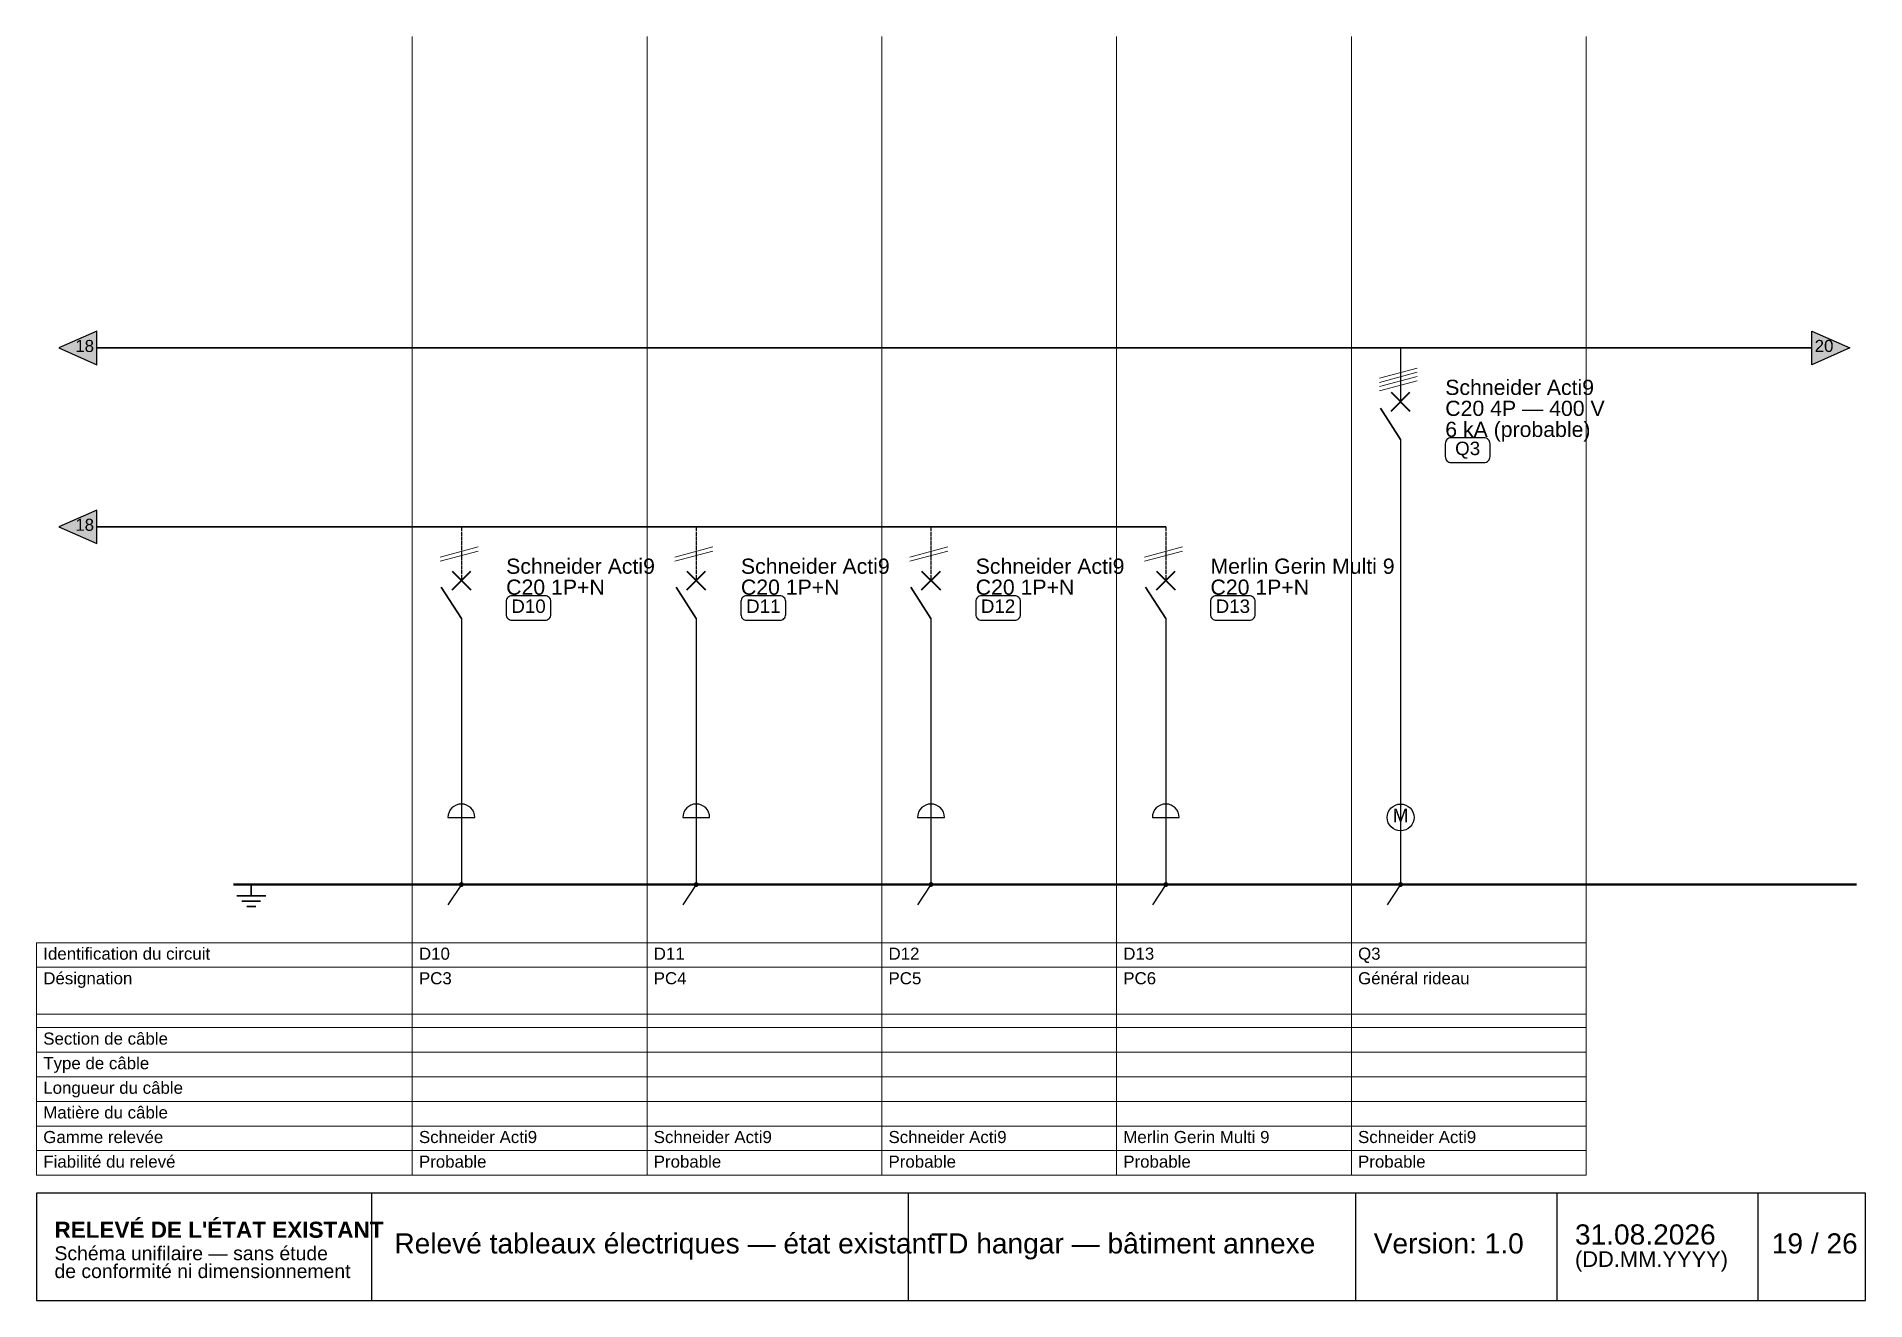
# Model space of a CAD drawing. Header units: millimetres. Extents: x 4 to 1561, y -1145 to 205.
# Drawn here: x 1272.2 to 1560.8, y -685.1 to -485.6 of the extents above; entities that cross this region are included whole.
import ezdxf
from ezdxf.enums import TextEntityAlignment as Align

# ---------------------------------------------------------------- set-up
doc = ezdxf.new("R2010")
doc.units = ezdxf.units.MM
doc.header["$LTSCALE"] = 0.5
doc.linetypes.add('DASHED', pattern=[1.524, 1.27, -0.254])
for name, color, linetype, lineweight in [('RENVOIS_FOLIO', 5, 'CONTINUOUS', 25), ('SCHEMA', 7, 'CONTINUOUS', 35), ('SCHEMA_PROBABLE', 7, 'DASHED', 35), ('SYMBOLES', 7, 'CONTINUOUS', 25), ('TERRE', 3, 'CONTINUOUS', 50), ('TEXTE', 7, 'CONTINUOUS', 13), ('TRAME', 253, 'CONTINUOUS', 9)]:
    doc.layers.add(name, color=color, linetype=linetype, lineweight=lineweight)
doc.styles.add('SCHEMA', font='arial.ttf')
doc.styles.add('SCHEMA_GRAS', font='arialbd.ttf')

msp = doc.modelspace()

# ---------------------------------------------------------------- texts
at = {"layer": 'TEXTE', "style": 'SCHEMA'}
for s, height, p in [('18', 1.905, (1279.82, -535.41)), ('20', 1.905, (1554.24, -535.41)), ('Q3', 2.117, (1498.01, -551.68)), ('18', 1.905, (1279.82, -563.63)), ('D10', 2.117, (1349.85, -576.58)), ('D11', 2.117, (1386.89, -576.58)), ('D12', 2.117, (1423.93, -576.58)), ('D13', 2.117, (1460.97, -576.58)), ('M', 2.12, (1487.43, -609.6))]:
    msp.add_text(s, height=height, dxfattribs=at).set_placement(p, align=Align.CENTER)
at = {"layer": 'TEXTE'}
for s, height, style, p in [('Schneider Acti9', 2.3989, 'SCHEMA', (1494.48, -542.19)), ('C20 4P — 400 V', 2.3989, 'SCHEMA', (1494.48, -545.5)), ('6 kA (probable)', 2.3989, 'SCHEMA', (1494.48, -548.82)), ('Schneider Acti9', 2.3989, 'SCHEMA', (1346.32, -570.41)), ('Schneider Acti9', 2.3989, 'SCHEMA', (1383.36, -570.41)), ('Schneider Acti9', 2.3989, 'SCHEMA', (1420.4, -570.41)), ('Merlin Gerin Multi 9', 2.3989, 'SCHEMA', (1457.44, -570.41)), ('C20 1P+N', 2.399, 'SCHEMA', (1346.32, -573.72)), ('C20 1P+N', 2.399, 'SCHEMA', (1383.36, -573.72)), ('C20 1P+N', 2.399, 'SCHEMA', (1420.4, -573.72)), ('C20 1P+N', 2.399, 'SCHEMA', (1457.44, -573.72)), ('Identification du circuit', 1.905, 'SCHEMA', (1273.29, -631.3)), ('D10', 1.905, 'SCHEMA', (1332.56, -631.3)), ('D11', 1.905, 'SCHEMA', (1369.6, -631.3)), ('D12', 1.905, 'SCHEMA', (1406.64, -631.3)), ('D13', 1.905, 'SCHEMA', (1443.68, -631.3)), ('Q3', 1.905, 'SCHEMA', (1480.72, -631.3)), ('Désignation', 1.905, 'SCHEMA', (1273.29, -635.18)), ('PC3', 1.905, 'SCHEMA', (1332.56, -635.18)), ('PC4', 1.905, 'SCHEMA', (1369.6, -635.18)), ('PC5', 1.905, 'SCHEMA', (1406.64, -635.18)), ('PC6', 1.905, 'SCHEMA', (1443.68, -635.18)), ('Général rideau', 1.905, 'SCHEMA', (1480.72, -635.18)), ('Section de câble', 1.905, 'SCHEMA', (1273.29, -644.7)), ('Type de câble', 1.905, 'SCHEMA', (1273.29, -648.58)), ('Longueur du câble', 1.905, 'SCHEMA', (1273.29, -652.46)), ('Matière du câble', 1.905, 'SCHEMA', (1273.29, -656.35)), ('Gamme relevée', 1.905, 'SCHEMA', (1273.29, -660.23)), ('Schneider Acti9', 1.905, 'SCHEMA', (1332.56, -660.23)), ('Schneider Acti9', 1.905, 'SCHEMA', (1369.6, -660.23)), ('Schneider Acti9', 1.905, 'SCHEMA', (1406.64, -660.23)), ('Merlin Gerin Multi 9', 1.905, 'SCHEMA', (1443.68, -660.23)), ('Schneider Acti9', 1.905, 'SCHEMA', (1480.72, -660.23)), ('Fiabilité du relevé', 1.905, 'SCHEMA', (1273.29, -664.11)), ('Probable', 1.905, 'SCHEMA', (1332.56, -664.11)), ('Probable', 1.905, 'SCHEMA', (1369.6, -664.11)), ('Probable', 1.905, 'SCHEMA', (1406.64, -664.11)), ('Probable', 1.905, 'SCHEMA', (1443.68, -664.11)), ('Probable', 1.905, 'SCHEMA', (1480.72, -664.11)), ("RELEVÉ DE L'ÉTAT EXISTANT", 2.54, 'SCHEMA_GRAS', (1275.06, -675.18)), ('Relevé tableaux électriques — état existant', 3.175, 'SCHEMA', (1328.68, -677.65)), ('TD hangar — bâtiment annexe', 3.175, 'SCHEMA', (1413.34, -677.65)), ('Version: 1.0', 3.175, 'SCHEMA', (1483.19, -677.65)), ('31.08.2026', 3.175, 'SCHEMA', (1514.94, -676.24)), ('19 / 26', 3.175, 'SCHEMA', (1545.99, -677.65)), ('Schéma unifilaire — sans étude', 2.1872, 'SCHEMA', (1275.06, -678.71)), ('(DD.MM.YYYY)', 2.4694, 'SCHEMA', (1514.94, -679.77)), ('de conformité ni dimensionnement', 2.1872, 'SCHEMA', (1275.06, -681.53))]:
    msp.add_text(s, height=height, dxfattribs=dict(at, style=style)).set_placement(p)

# ---------------------------------------------------------------- hatches: boundary and pattern name
at = {"layer": 'RENVOIS_FOLIO'}
for points in [[(1281.76, -532.13), (1275.76, -534.78), (1281.76, -537.42)], [(1552.3, -532.13), (1558.3, -534.78), (1552.3, -537.42)], [(1281.76, -560.35), (1275.76, -563), (1281.76, -565.65)]]:
    msp.add_hatch(color=7, dxfattribs=at).paths.add_polyline_path(points)
at = {"layer": 'SCHEMA'}
h = msp.add_hatch(color=7, dxfattribs=at)
edge = h.paths.add_edge_path()
edge.add_arc((1339.26, -619.44), 0.388, 0, 360)
h = msp.add_hatch(color=7, dxfattribs=at)
edge = h.paths.add_edge_path()
edge.add_arc((1376.3, -619.44), 0.388, 0, 360)
h = msp.add_hatch(color=7, dxfattribs=at)
edge = h.paths.add_edge_path()
edge.add_arc((1413.34, -619.44), 0.388, 0, 360)
h = msp.add_hatch(color=7, dxfattribs=at)
edge = h.paths.add_edge_path()
edge.add_arc((1450.39, -619.44), 0.388, 0, 360)
h = msp.add_hatch(color=7, dxfattribs=at)
edge = h.paths.add_edge_path()
edge.add_arc((1487.43, -619.44), 0.388, 0, 360)

# ---------------------------------------------------------------- linework, layer by layer
at = {"layer": 'RENVOIS_FOLIO'}
for points in [[(1281.76, -532.13), (1275.76, -534.78), (1281.76, -537.42)], [(1552.3, -532.13), (1558.3, -534.78), (1552.3, -537.42)], [(1281.76, -560.35), (1275.76, -563), (1281.76, -565.65)]]:
    msp.add_lwpolyline(points, close=True, dxfattribs=at)
at = {"layer": 'SCHEMA', "lineweight": 35}
for p, q in [((1281.76, -534.78), (1552.3, -534.78)), ((1484.25, -544.3), (1487.43, -549.24)), ((1281.76, -563), (1450.39, -563)), ((1336.09, -572.52), (1339.26, -577.46)), ((1373.13, -572.52), (1376.3, -577.46)), ((1410.17, -572.52), (1413.34, -577.46)), ((1447.21, -572.52), (1450.39, -577.46)), ((1306.1, -619.44), (1306.1, -621.21)), ((1303.81, -621.21), (1308.39, -621.21)), ((1304.62, -622.06), (1307.58, -622.06)), ((1305.39, -622.9), (1306.81, -622.9))]:
    msp.add_line(p, q, dxfattribs=at)
at = {"layer": 'SCHEMA', "lineweight": 30}
for p, q in [((1487.43, -534.78), (1487.43, -543.24)), ((1487.43, -549.24), (1487.43, -619.44)), ((1339.26, -577.46), (1339.26, -619.44)), ((1376.3, -577.46), (1376.3, -619.44)), ((1413.34, -577.46), (1413.34, -619.44)), ((1450.39, -577.46), (1450.39, -619.44)), ((1337.14, -608.86), (1341.38, -608.86)), ((1374.19, -608.86), (1378.42, -608.86)), ((1411.23, -608.86), (1415.46, -608.86)), ((1448.27, -608.86), (1452.5, -608.86)), ((1339.26, -619.44), (1337.14, -622.62)), ((1376.3, -619.44), (1374.19, -622.62)), ((1413.34, -619.44), (1411.23, -622.62)), ((1450.39, -619.44), (1448.27, -622.62)), ((1487.43, -619.44), (1485.31, -622.62))]:
    msp.add_line(p, q, dxfattribs=at)
at = {"layer": 'SCHEMA', "lineweight": 40}
for p, q in [((1485.95, -544.73), (1488.91, -541.76)), ((1485.95, -541.76), (1488.91, -544.73)), ((1337.78, -572.95), (1340.74, -569.99)), ((1337.78, -569.99), (1340.74, -572.95)), ((1374.82, -572.95), (1377.78, -569.99)), ((1374.82, -569.99), (1377.78, -572.95)), ((1411.86, -572.95), (1414.83, -569.99)), ((1411.86, -569.99), (1414.83, -572.95)), ((1448.9, -572.95), (1451.87, -569.99)), ((1448.9, -569.99), (1451.87, -572.95))]:
    msp.add_line(p, q, dxfattribs=at)
at = {"layer": 'SCHEMA', "lineweight": 30}
msp.add_circle((1487.43, -608.86), 2.12, dxfattribs=at)
for centre in [(1339.26, -608.86), (1376.3, -608.86), (1413.34, -608.86), (1450.39, -608.86)]:
    msp.add_arc(centre, 2.12, 0, 180, dxfattribs=at)
at = {"layer": 'SCHEMA_PROBABLE', "lineweight": 30}
for p, q in [((1339.26, -563), (1339.26, -571.47)), ((1376.3, -563), (1376.3, -571.47)), ((1413.34, -563), (1413.34, -571.47)), ((1450.39, -563), (1450.39, -571.47))]:
    msp.add_line(p, q, dxfattribs=at)
at = {"layer": 'SYMBOLES', "lineweight": 20}
for p, q in [((1484.08, -539.54), (1490.07, -537.95)), ((1484.08, -540.21), (1490.07, -538.62)), ((1484.08, -540.88), (1490.07, -539.29)), ((1484.08, -541.55), (1490.07, -539.96)), ((1335.91, -567.76), (1341.91, -566.17)), ((1335.91, -568.43), (1341.91, -566.85)), ((1372.95, -567.76), (1378.95, -566.17)), ((1372.95, -568.43), (1378.95, -566.85)), ((1409.99, -567.76), (1415.99, -566.17)), ((1409.99, -568.43), (1415.99, -566.85)), ((1447.03, -567.76), (1453.03, -566.17)), ((1447.03, -568.43), (1453.03, -566.85))]:
    msp.add_line(p, q, dxfattribs=at)
at = {"layer": 'SYMBOLES', "lineweight": 15}
for p, q in [((1272.23, -628.62), (1516.71, -628.62)), ((1272.23, -665.31), (1272.23, -628.62)), ((1331.5, -665.31), (1331.5, -628.62)), ((1368.54, -665.31), (1368.54, -628.62)), ((1405.58, -665.31), (1405.58, -628.62)), ((1442.62, -665.31), (1442.62, -628.62)), ((1479.67, -665.31), (1479.67, -628.62)), ((1516.71, -665.31), (1516.71, -628.62)), ((1272.23, -632.5), (1516.71, -632.5)), ((1272.23, -639.91), (1516.71, -639.91)), ((1272.23, -642.02), (1516.71, -642.02)), ((1272.23, -645.9), (1516.71, -645.9)), ((1272.23, -649.78), (1516.71, -649.78)), ((1272.23, -653.66), (1516.71, -653.66)), ((1272.23, -657.54), (1516.71, -657.54)), ((1272.23, -661.42), (1516.71, -661.42)), ((1272.23, -665.31), (1516.71, -665.31))]:
    msp.add_line(p, q, dxfattribs=at)
at = {"layer": 'SYMBOLES', "lineweight": 25}
for p, q in [((1325.15, -685.06), (1325.15, -668.13)), ((1409.82, -685.06), (1409.82, -668.13)), ((1480.37, -685.06), (1480.37, -668.13)), ((1512.12, -685.06), (1512.12, -668.13)), ((1543.87, -685.06), (1543.87, -668.13))]:
    msp.add_line(p, q, dxfattribs=at)
for points in [[(1495.4, -552.84), (1500.62, -552.84, 0.414214), (1501.54, -551.92), (1501.54, -549.88, 0.414214), (1500.62, -548.96), (1495.4, -548.96, 0.414214), (1494.48, -549.88), (1494.48, -551.92, 0.414214)], [(1347.23, -577.75), (1352.46, -577.75, 0.414214), (1353.37, -576.83), (1353.37, -574.78, 0.414214), (1352.46, -573.87), (1347.23, -573.87, 0.414214), (1346.32, -574.78), (1346.32, -576.83, 0.414214)], [(1384.28, -577.75), (1389.5, -577.75, 0.414214), (1390.42, -576.83), (1390.42, -574.78, 0.414214), (1389.5, -573.87), (1384.28, -573.87, 0.414214), (1383.36, -574.78), (1383.36, -576.83, 0.414214)], [(1421.32, -577.75), (1426.54, -577.75, 0.414214), (1427.46, -576.83), (1427.46, -574.78, 0.414214), (1426.54, -573.87), (1421.32, -573.87, 0.414214), (1420.4, -574.78), (1420.4, -576.83, 0.414214)], [(1458.36, -577.75), (1463.58, -577.75, 0.414214), (1464.5, -576.83), (1464.5, -574.78, 0.414214), (1463.58, -573.87), (1458.36, -573.87, 0.414214), (1457.44, -574.78), (1457.44, -576.83, 0.414214)]]:
    msp.add_lwpolyline(points, format="xyb", close=True, dxfattribs=at)
msp.add_lwpolyline([(1272.23, -685.06), (1560.77, -685.06), (1560.77, -668.13), (1272.23, -668.13)], close=True, dxfattribs=at)
at = {"layer": 'TERRE', "color": 3}
msp.add_line((1303.28, -619.44), (1559.36, -619.44), dxfattribs=at)
at = {"layer": 'TERRE', "color": 2, "linetype": 'DASHED'}
msp.add_line((1304.69, -619.44), (1559.36, -619.44), dxfattribs=at)
at = {"layer": 'TRAME'}
for p, q in [((1331.5, -665.31), (1331.5, -485.64)), ((1368.54, -665.31), (1368.54, -485.64)), ((1405.58, -665.31), (1405.58, -485.64)), ((1442.62, -665.31), (1442.62, -485.64)), ((1479.67, -665.31), (1479.67, -485.64)), ((1516.71, -665.31), (1516.71, -485.64))]:
    msp.add_line(p, q, dxfattribs=at)

msp.set_redraw_order([(e.dxf.handle, doc.entitydb.next_handle()) for e in msp.query("TEXT MTEXT ATTDEF DIMENSION ARC_DIMENSION")])  # texts and dimensions are drawn at this point

doc.saveas('drawing.dxf')
